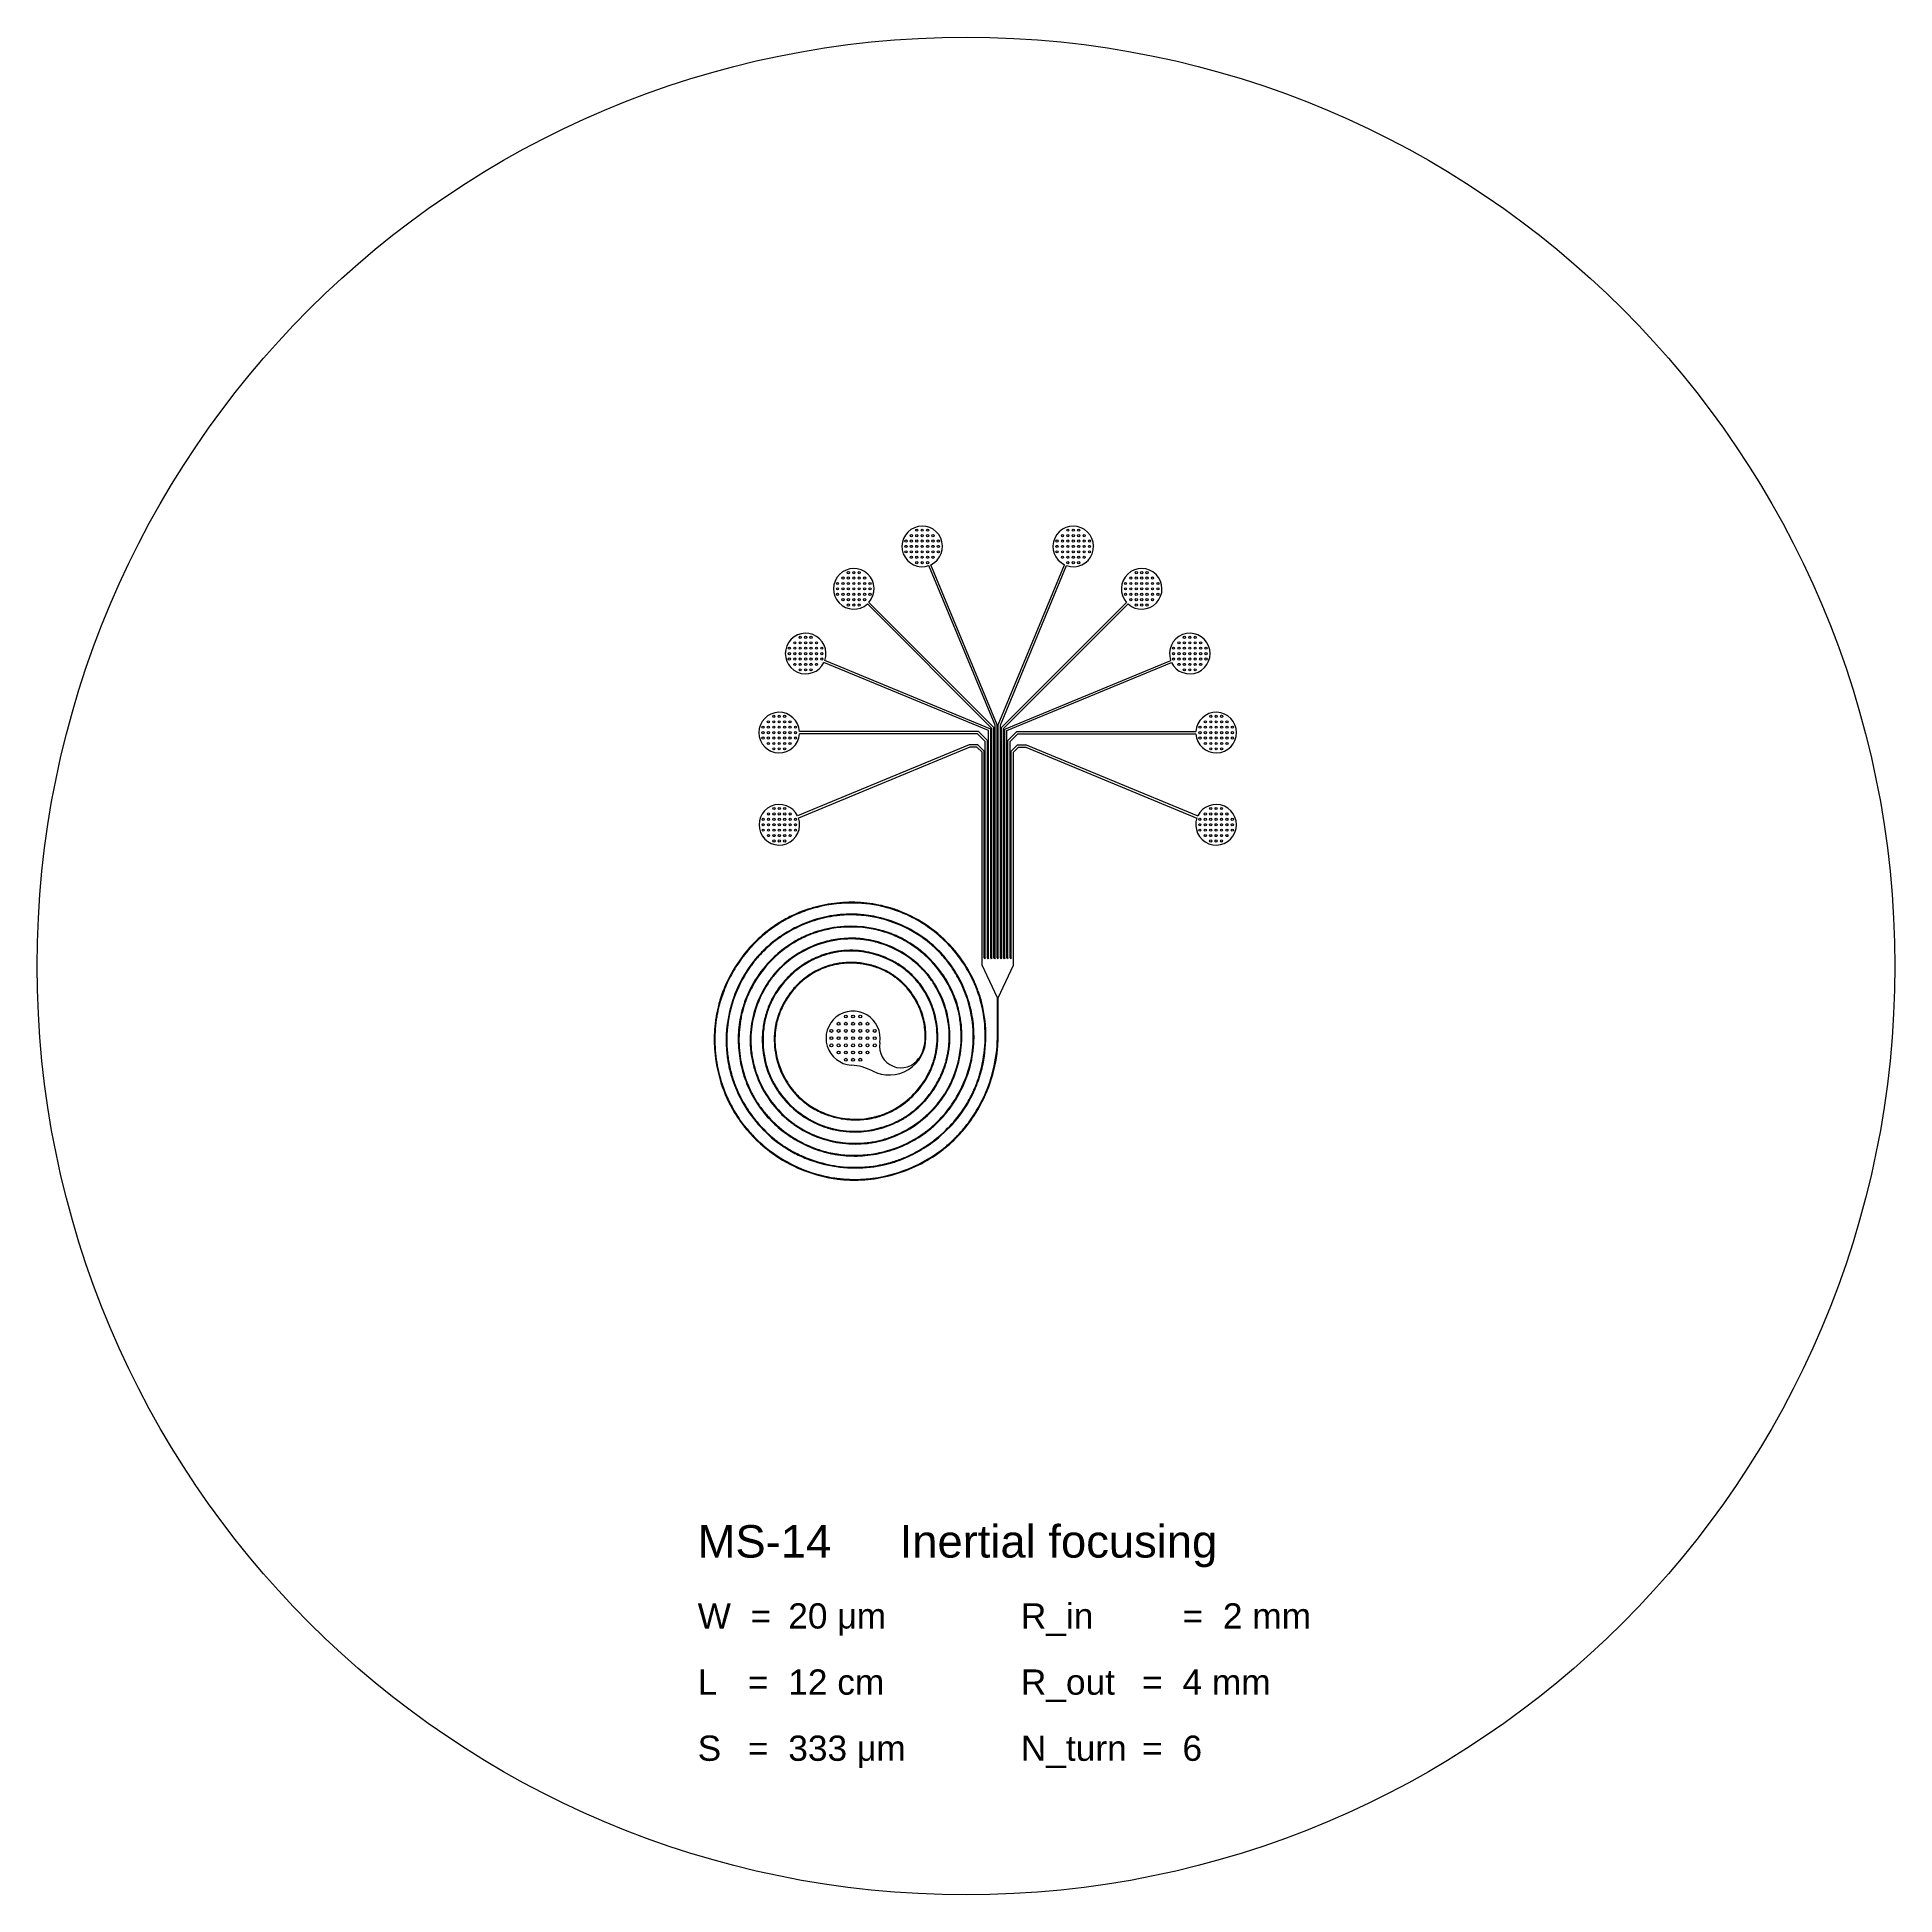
# Model space of a CAD drawing. Header units: millimetres. Extents: x 10524 to 192721, y 96213 to 283630.
# Drawn here: x 10548 to 62048, y 160808 to 212308 of the extents above; entities that cross this region are included whole.
import ezdxf

# ---------------------------------------------------------------- set-up
doc = ezdxf.new("R2010")
doc.units = ezdxf.units.MM
doc.layers.add('Clear', color=140, linetype='Continuous')
doc.layers.add('Opaque', color=30, linetype='Continuous')
doc.styles.get("Standard").update_dxf_attribs({"font": 'arial.ttf'})

msp = doc.modelspace()

# ---------------------------------------------------------------- texts
at = {"layer": 'Clear', "insert": (28859, 171058), "char_height": 280, "attachment_point": 1}
msp.add_mtext_dynamic_manual_height_columns('{\\H3.2143x;MS-14^I^IInertial focusing\\H0.83335x;\\P\\H0.53332x; \\P\\H1.75x;W  =^I 20 \\fSymbol|b0|i0|c2|p18;m\\fArial|b0|i0|c0|p34;m^I^I^I^IR_in ^I^I=^I2 mm\\H1.0714x; \\P\\H0.53332x; \\P\\H1.75x;L^I =^I 12 cm^I^I^I^IR_out ^I=^I4 mm\\H1.0714x;\\P\\H0.53332x; \\P\\H1.7501x;S ^I =^I 333 \\fSymbol|b0|i0|c2|p18;m\\fArial|b0|i0|c0|p34;m^I^I^IN_turn^I=^I6\\H1.0714x;^I}', width=17445.26, gutter_width=12.5, heights=[7318], dxfattribs=at)

# ---------------------------------------------------------------- linework, layer by layer
at = {"layer": 'Clear'}
for p, q in [((37102, 193236), (35270, 197660)), ((37162, 193248), (35325, 197683)), ((37192, 193248), (39029, 197683)), ((37252, 193236), (39085, 197660)), ((37012, 193146), (33563, 196596)), ((37072, 193171), (33605, 196638)), ((37282, 193171), (40749, 196638)), ((37342, 193146), (40792, 196596)), ((36922, 193086), (32360, 194976)), ((36982, 193126), (32383, 195031)), ((37372, 193126), (41972, 195031)), ((37432, 193086), (41995, 194976)), ((36982, 186786), (36982, 193126)), ((37012, 186786), (37012, 193146)), ((37072, 186786), (37072, 193171)), ((37102, 186786), (37102, 193236)), ((37162, 186786), (37162, 193248)), ((37192, 186786), (37192, 193248)), ((37252, 186786), (37252, 193236)), ((37282, 186786), (37282, 193171)), ((37342, 186786), (37342, 193146)), ((37372, 186786), (37372, 193126)), ((36389, 192688), (31631, 190717)), ((36401, 192628), (31654, 190661)), ((36645, 193058), (31682, 193058)), ((36620, 192998), (31682, 192998)), ((36626, 192688), (36389, 192688)), ((36601, 192628), (36401, 192628)), ((36742, 192486), (36601, 192628)), ((36832, 192786), (36620, 192998)), ((36802, 192511), (36626, 192688)), ((36892, 192811), (36645, 193058)), ((36832, 186786), (36832, 192786)), ((36892, 186786), (36892, 192811)), ((36922, 186786), (36922, 193086)), ((37432, 186786), (37432, 193086)), ((37462, 192811), (37709, 193058)), ((37462, 186786), (37462, 192811)), ((37522, 192786), (37734, 192998)), ((37522, 186786), (37522, 192786)), ((37552, 192511), (37729, 192688)), ((37612, 192486), (37754, 192628)), ((37709, 193058), (42673, 193058)), ((37729, 192688), (37966, 192688)), ((37734, 192998), (42673, 192998)), ((37754, 192628), (37954, 192628)), ((37954, 192628), (42701, 190661)), ((37966, 192688), (42724, 190717)), ((36742, 186586), (36742, 192486)), ((36802, 186786), (36802, 192511)), ((37552, 186786), (37552, 192511)), ((37612, 186586), (37612, 192486)), ((37167, 185680), (36742, 186586)), ((36802, 186786), (36817, 186760)), ((36832, 186786), (36817, 186760)), ((36892, 186786), (36907, 186760)), ((36922, 186786), (36907, 186760)), ((36982, 186786), (36997, 186760)), ((37012, 186786), (36997, 186760)), ((37072, 186786), (37087, 186760)), ((37102, 186786), (37087, 186760)), ((37162, 186786), (37177, 186760)), ((37192, 186786), (37177, 186760)), ((37187, 185680), (37612, 186586)), ((37252, 186786), (37267, 186760)), ((37282, 186786), (37267, 186760)), ((37342, 186786), (37357, 186760)), ((37372, 186786), (37357, 186760)), ((37432, 186786), (37447, 186760)), ((37462, 186786), (37447, 186760)), ((37522, 186786), (37537, 186760)), ((37552, 186786), (37537, 186760)), ((37167, 184559), (37167, 185680)), ((37187, 184558), (37187, 185680))]:
    msp.add_line(p, q, dxfattribs=at)
for centre, radius, start, end in [((35083, 198190), 563, 295.5572, 289.4428), ((39272, 198190), 563, 250.5572, 244.4428), ((33187, 197014), 563, 318.0572, 311.9428), ((41168, 197014), 563, 228.0572, 221.9428), ((31852, 195219), 563, 340.5572, 334.4428), ((42502, 195219), 563, 205.5572, 199.4428), ((31120, 193028), 563, 3.0572, 356.9428), ((43234, 193028), 563, 183.0572, 176.9428), ((31123, 190474), 563, 25.5572, 19.4428), ((43231, 190474), 563, 160.5572, 154.4428), ((33167, 184559), 750, 350.4489, 266.3362), ((34167, 184559), 1020, 243.008, 0), ((34498, 184335), 600, 170.4489, 325.9137), ((34167, 184559), 1000, 325.9137, 0.0102), ((33023, 182313), 1500, 63.008, 86.3362)]:
    msp.add_arc(centre, radius, start, end, dxfattribs=at)
for points, knots in [([(35187, 184559), (35188, 184600), (35188, 184639), (35184, 184757), (35176, 184836), (35139, 185067), (35097, 185217), (34981, 185505), (34907, 185644), (34730, 185901), (34627, 186020), (34483, 186152), (34453, 186177), (34402, 186219), (34380, 186236), (34336, 186269), (34315, 186284), (34280, 186308), (34267, 186317), (34240, 186334), (34227, 186343), (34186, 186368), (34159, 186384), (34075, 186429), (34018, 186457), (33843, 186533), (33721, 186573), (33471, 186631), (33344, 186648), (33087, 186661), (32957, 186656), (32701, 186623), (32575, 186595), (32415, 186543), (32379, 186531), (32316, 186506), (32289, 186495), (32206, 186458), (32151, 186431), (31991, 186342), (31889, 186273), (31699, 186119), (31610, 186033), (31417, 185815), (31321, 185677), (31160, 185381), (31096, 185224), (31042, 185021), (31032, 184981), (31017, 184908), (31011, 184876), (31004, 184830), (31002, 184815), (30998, 184786), (30996, 184772), (30991, 184728), (30989, 184700), (30982, 184612), (30981, 184554), (30983, 184379), (30994, 184263), (31043, 183978), (31092, 183811), (31226, 183492), (31312, 183339), (31444, 183157), (31476, 183116), (31575, 182998), (31647, 182923), (31738, 182843), (31751, 182832), (31777, 182809), (31790, 182798), (31831, 182766), (31858, 182745), (31942, 182684), (32000, 182646), (32179, 182540), (32306, 182481), (32567, 182386), (32703, 182350), (32979, 182302), (33119, 182291), (33399, 182293), (33540, 182307), (33718, 182343), (33757, 182352), (33815, 182367), (33833, 182372), (33867, 182382), (33881, 182386), (33910, 182395), (33925, 182400), (33968, 182414), (33997, 182425), (34082, 182457), (34138, 182481), (34303, 182561), (34409, 182623), (34658, 182795), (34794, 182916), (35038, 183185), (35145, 183333), (35262, 183543), (35288, 183594), (35360, 183750), (35400, 183858), (35438, 183990), (35443, 184011), (35454, 184053), (35459, 184074), (35473, 184137), (35481, 184179), (35501, 184307), (35510, 184393), (35523, 184660), (35511, 184843), (35447, 185202), (35394, 185378), (35251, 185716), (35161, 185876), (35026, 186060), (34999, 186094), (34957, 186145), (34942, 186162), (34917, 186192), (34906, 186204), (34884, 186227), (34873, 186239), (34840, 186274), (34817, 186296), (34748, 186363), (34699, 186405), (34549, 186527), (34443, 186600), (34167, 186758), (33991, 186833), (33628, 186943), (33439, 186977), (33193, 186993), (33137, 186994), (32969, 186993), (32856, 186985), (32726, 186965), (32707, 186962), (32670, 186955), (32652, 186952), (32596, 186940), (32559, 186932), (32449, 186904), (32376, 186881), (32162, 186804), (32024, 186739), (31760, 186585), (31635, 186496), (31402, 186297), (31295, 186187), (31101, 185949), (31015, 185821), (30920, 185646), (30900, 185606), (30873, 185547), (30864, 185529), (30849, 185495), (30843, 185480), (30830, 185449), (30824, 185434), (30806, 185387), (30795, 185356), (30763, 185262), (30744, 185199), (30695, 185006), (30673, 184874), (30643, 184545), (30647, 184345), (30702, 183951), (30753, 183757), (30844, 183525), (30864, 183479), (30892, 183418), (30900, 183402), (30915, 183372), (30923, 183356), (30947, 183311), (30963, 183280), (31014, 183191), (31051, 183133), (31168, 182963), (31255, 182856), (31490, 182611), (31646, 182482), (31985, 182261), (32167, 182170), (32389, 182091), (32419, 182081), (32477, 182063), (32506, 182055), (32564, 182039), (32593, 182031), (32681, 182011), (32740, 181999), (32918, 181971), (33038, 181960), (33364, 181954), (33570, 181974), (33973, 182060), (34170, 182127), (34402, 182237), (34446, 182260), (34526, 182304), (34562, 182325), (34613, 182357), (34630, 182367), (34662, 182388), (34678, 182399), (34726, 182432), (34758, 182454), (34851, 182524), (34910, 182574), (35083, 182730), (35189, 182844), (35381, 183090), (35466, 183221), (35583, 183440), (35622, 183522), (35678, 183660), (35698, 183713), (35753, 183875), (35782, 183985), (35809, 184118), (35813, 184140), (35821, 184189), (35825, 184216), (35833, 184271), (35836, 184299), (35845, 184381), (35849, 184436), (35855, 184602), (35853, 184714), (35826, 185036), (35783, 185245), (35652, 185651), (35563, 185846), (35425, 186072), (35397, 186115), (35345, 186190), (35321, 186222), (35283, 186272), (35269, 186291), (35240, 186327), (35225, 186345), (35180, 186398), (35149, 186432), (35053, 186533), (34986, 186597), (34753, 186797), (34574, 186917), (34193, 187115), (33991, 187192), (33727, 187259), (33671, 187272), (33503, 187304), (33389, 187318), (33255, 187326), (33235, 187327), (33195, 187328), (33175, 187328), (33116, 187329), (33076, 187329), (32956, 187325), (32877, 187319), (32639, 187291), (32482, 187258), (32120, 187150), (31917, 187063), (31536, 186846), (31358, 186715), (31174, 186542), (31151, 186519), (31109, 186477), (31090, 186457), (31053, 186418), (31035, 186397), (30981, 186336), (30947, 186294), (30847, 186165), (30786, 186076), (30615, 185792), (30522, 185588), (30385, 185163), (30340, 184942), (30318, 184666), (30316, 184613), (30313, 184520), (30313, 184480), (30315, 184400), (30317, 184359), (30321, 184289), (30324, 184259), (30330, 184200), (30333, 184170), (30345, 184081), (30355, 184022), (30390, 183845), (30420, 183729), (30530, 183400), (30627, 183193), (30865, 182806), (31006, 182626), (31206, 182427), (31245, 182390), (31316, 182326), (31348, 182299), (31397, 182259), (31413, 182246), (31461, 182209), (31494, 182185), (31561, 182137), (31595, 182115), (31698, 182048), (31768, 182007), (31985, 181892), (32136, 181828), (32509, 181704), (32735, 181656), (33193, 181615), (33424, 181620), (33686, 181658), (33719, 181664), (33778, 181675), (33803, 181680), (33854, 181691), (33879, 181696), (33955, 181715), (34005, 181728), (34155, 181773), (34253, 181808), (34563, 181939), (34767, 182054), (35145, 182329), (35318, 182488), (35507, 182708), (35543, 182751), (35610, 182838), (35642, 182883), (35697, 182965), (35722, 183003), (35756, 183059), (35767, 183076), (35788, 183112), (35798, 183130), (35828, 183184), (35847, 183220), (35902, 183330), (35936, 183405), (36027, 183635), (36076, 183793), (36163, 184185), (36187, 184422), (36181, 184896), (36151, 185134), (36084, 185396), (36076, 185426), (36061, 185476), (36056, 185496), (36044, 185534), (36038, 185553), (36019, 185610), (36005, 185647), (35962, 185760), (35930, 185833), (35827, 186050), (35746, 186190), (35519, 186520), (35359, 186703), (35002, 187028), (34805, 187170), (34542, 187314), (34491, 187340), (34422, 187373), (34404, 187381), (34369, 187397), (34351, 187405), (34298, 187427), (34262, 187442), (34154, 187483), (34080, 187508), (33857, 187574), (33705, 187607), (33309, 187662), (33063, 187667), (32575, 187622), (32334, 187571), (32047, 187474), (31993, 187454), (31916, 187423), (31892, 187412), (31848, 187393), (31828, 187384), (31787, 187365), (31767, 187356), (31707, 187326), (31668, 187306), (31551, 187242), (31475, 187196), (31253, 187048), (31113, 186937), (30803, 186646), (30643, 186456), (30369, 186044), (30255, 185822), (30159, 185557), (30148, 185526), (30130, 185472), (30123, 185449), (30109, 185403), (30103, 185380), (30083, 185311), (30072, 185264), (30040, 185124), (30023, 185030), (29986, 184744), (29978, 184551), (29997, 184167), (30023, 183975), (30109, 183599), (30168, 183414), (30265, 183187), (30288, 183138), (30329, 183053), (30348, 183016), (30383, 182952), (30399, 182924), (30427, 182875), (30439, 182855), (30464, 182815), (30476, 182795), (30515, 182735), (30541, 182696), (30623, 182581), (30682, 182506), (30866, 182290), (31002, 182157), (31295, 181916), (31453, 181807), (31713, 181659), (31811, 181609), (32112, 181476), (32322, 181407), (32557, 181356), (32578, 181352), (32648, 181338), (32697, 181330), (32847, 181308), (32948, 181299), (33251, 181284), (33454, 181294), (33856, 181349), (34055, 181394), (34442, 181521), (34630, 181602), (34858, 181727), (34908, 181756), (34999, 181812), (35041, 181839), (35119, 181893), (35156, 181920), (35210, 181960), (35227, 181973), (35262, 182000), (35279, 182014), (35329, 182055), (35363, 182083), (35460, 182170), (35523, 182231), (35705, 182420), (35816, 182556), (36065, 182915), (36190, 183147), (36383, 183634), (36452, 183890), (36497, 184212), (36504, 184273), (36511, 184358), (36513, 184381), (36516, 184427), (36517, 184449), (36520, 184518), (36521, 184564), (36520, 184701), (36516, 184793), (36492, 185067), (36462, 185249), (36351, 185684), (36257, 185933), (36013, 186404), (35863, 186626), (35664, 186856), (35639, 186883), (35600, 186926), (35585, 186941), (35530, 186998), (35489, 187038), (35363, 187156), (35275, 187230), (34971, 187458), (34741, 187592), (34255, 187806), (34000, 187886), (33647, 187953), (33555, 187967), (33403, 187983), (33343, 187988), (33235, 187993), (33188, 187995), (33097, 187996), (33055, 187995), (32985, 187993), (32959, 187992), (32905, 187989), (32878, 187988), (32798, 187981), (32745, 187976), (32586, 187956), (32480, 187937), (32166, 187866), (31961, 187800), (31566, 187630), (31375, 187527), (31016, 187289), (30847, 187153), (30651, 186962), (30611, 186920), (30540, 186844), (30509, 186810), (30465, 186757), (30450, 186740), (30406, 186686), (30377, 186649), (30294, 186537), (30241, 186460), (30092, 186224), (30006, 186058), (29825, 185632), (29747, 185365), (29653, 184819), (29638, 184541), (29660, 184201), (29666, 184139), (29677, 184044), (29682, 184010), (29690, 183953), (29694, 183928), (29703, 183879), (29707, 183855), (29722, 183782), (29732, 183733), (29767, 183589), (29795, 183494), (29890, 183211), (29969, 183028), (30194, 182607), (30353, 182376), (30721, 181956), (30929, 181767), (31186, 181586), (31215, 181566), (31272, 181529), (31301, 181510), (31359, 181474), (31389, 181456), (31478, 181405), (31538, 181372), (31722, 181280), (31849, 181226), (32243, 181083), (32519, 181017), (33081, 180951), (33366, 180950), (33712, 180989), (33776, 180998), (33903, 181020), (33968, 181033), (34081, 181059), (34131, 181071), (34202, 181091), (34224, 181097), (34268, 181110), (34290, 181117), (34356, 181138), (34400, 181153), (34530, 181200), (34616, 181235), (34868, 181350), (35031, 181440), (35426, 181698), (35648, 181882), (36044, 182297), (36219, 182528), (36396, 182834), (36428, 182891), (36467, 182969), (36477, 182989), (36505, 183046), (36522, 183084), (36573, 183200), (36604, 183278), (36690, 183515), (36735, 183678), (36829, 184126), (36855, 184417), (36841, 184998), (36801, 185288), (36710, 185633), (36692, 185695), (36657, 185801), (36642, 185845), (36609, 185935), (36592, 185980), (36554, 186070), (36535, 186115), (36474, 186247), (36429, 186334), (36285, 186588), (36176, 186750), (35872, 187133), (35662, 187342), (35200, 187707), (34948, 187863), (34621, 188014), (34561, 188040), (34454, 188083), (34407, 188100), (34334, 188126), (34308, 188135), (34255, 188152), (34229, 188160), (34149, 188184), (34096, 188199), (33935, 188239), (33826, 188261), (33498, 188313), (33276, 188328), (32832, 188320), (32610, 188297), (32284, 188234), (32177, 188209), (31861, 188120), (31655, 188042), (31404, 187920), (31351, 187893), (31277, 187853), (31256, 187841), (31214, 187817), (31194, 187805), (31132, 187767), (31091, 187742), (30969, 187662), (30891, 187606), (30661, 187429), (30517, 187299), (30176, 186942), (29993, 186700), (29688, 186181), (29565, 185903), (29457, 185549), (29439, 185484), (29417, 185393), (29411, 185367), (29394, 185291), (29384, 185240), (29366, 185137), (29357, 185086), (29337, 184931), (29327, 184827), (29311, 184514), (29317, 184305), (29373, 183795), (29440, 183497), (29642, 182924), (29776, 182649), (29963, 182361), (29984, 182330), (30021, 182276), (30037, 182254), (30069, 182210), (30085, 182188), (30135, 182123), (30169, 182080), (30274, 181954), (30347, 181873), (30578, 181640), (30745, 181498), (31171, 181190), (31442, 181039), (32010, 180803), (32308, 180717), (32666, 180661), (32719, 180653), (32802, 180644), (32832, 180641), (32892, 180635), (32922, 180633), (33012, 180627), (33072, 180624), (33253, 180621), (33373, 180624), (33733, 180651), (33972, 180691), (34440, 180813), (34669, 180895), (35108, 181098), (35319, 181220), (35568, 181396), (35619, 181434), (35706, 181502), (35743, 181532), (35818, 181596), (35856, 181629), (35930, 181697), (35966, 181731), (36073, 181837), (36141, 181911), (36338, 182139), (36458, 182301), (36732, 182739), (36869, 183025), (37073, 183623), (37141, 183934), (37180, 184352), (37186, 184455), (37187, 184558)], [0.001988, 0.001988, 0.001988, 0.001988, 0.058982, 0.058982, 0.176947, 0.176947, 0.40535, 0.40535, 0.633754, 0.633754, 0.862157, 0.862157, 0.91813, 0.91813, 0.958587, 0.958587, 0.996853, 0.996853, 1.019812, 1.019812, 1.042772, 1.042772, 1.08869, 1.08869, 1.180526, 1.180526, 1.364199, 1.364199, 1.547872, 1.547872, 1.731545, 1.731545, 1.915218, 1.915218, 1.969248, 1.969248, 2.010703, 2.010703, 2.096773, 2.096773, 2.268914, 2.268914, 2.441054, 2.441054, 2.67483, 2.67483, 2.908605, 2.908605, 2.96548, 2.96548, 3.010558, 3.010558, 3.030556, 3.030556, 3.050554, 3.050554, 3.090551, 3.090551, 3.170544, 3.170544, 3.330529, 3.330529, 3.565872, 3.565872, 3.801214, 3.801214, 3.870864, 3.870864, 4.010164, 4.010164, 4.033369, 4.033369, 4.056575, 4.056575, 4.102986, 4.102986, 4.195809, 4.195809, 4.381454, 4.381454, 4.567099, 4.567099, 4.752744, 4.752744, 4.938389, 4.938389, 4.991418, 4.991418, 5.016842, 5.016842, 5.036801, 5.036801, 5.056761, 5.056761, 5.096681, 5.096681, 5.17652, 5.17652, 5.336198, 5.336198, 5.571499, 5.571499, 5.806801, 5.806801, 5.880828, 5.880828, 6.028881, 6.028881, 6.056473, 6.056473, 6.084064, 6.084064, 6.139247, 6.139247, 6.249613, 6.249613, 6.48124, 6.48124, 6.712868, 6.712868, 6.944495, 6.944495, 6.999015, 6.999015, 7.027648, 7.027648, 7.047755, 7.047755, 7.067863, 7.067863, 7.108078, 7.108078, 7.188507, 7.188507, 7.349366, 7.349366, 7.584753, 7.584753, 7.82014, 7.82014, 7.889328, 7.889328, 8.027704, 8.027704, 8.050918, 8.050918, 8.074131, 8.074131, 8.120558, 8.120558, 8.213413, 8.213413, 8.399121, 8.399121, 8.58483, 8.58483, 8.770539, 8.770539, 8.956248, 8.956248, 9.010139, 9.010139, 9.03443, 9.03443, 9.054281, 9.054281, 9.074132, 9.074132, 9.113835, 9.113835, 9.19324, 9.19324, 9.35205, 9.35205, 9.588048, 9.588048, 9.824046, 9.824046, 9.883077, 9.883077, 9.903283, 9.903283, 9.923489, 9.923489, 9.963901, 9.963901, 10.044725, 10.044725, 10.206372, 10.206372, 10.442105, 10.442105, 10.677838, 10.677838, 10.714471, 10.714471, 10.74924, 10.74924, 10.784009, 10.784009, 10.853547, 10.853547, 10.992623, 10.992623, 11.229113, 11.229113, 11.465603, 11.465603, 11.522558, 11.522558, 11.56959, 11.56959, 11.591617, 11.591617, 11.613645, 11.613645, 11.6577, 11.6577, 11.74581, 11.74581, 11.92203, 11.92203, 12.09825, 12.09825, 12.201307, 12.201307, 12.265284, 12.265284, 12.393238, 12.393238, 12.417782, 12.417782, 12.448744, 12.448744, 12.479706, 12.479706, 12.541629, 12.541629, 12.665475, 12.665475, 12.901897, 12.901897, 13.138319, 13.138319, 13.194827, 13.194827, 13.238784, 13.238784, 13.26432, 13.26432, 13.289855, 13.289855, 13.340926, 13.340926, 13.443068, 13.443068, 13.677623, 13.677623, 13.912178, 13.912178, 13.974263, 13.974263, 14.098431, 14.098431, 14.119985, 14.119985, 14.141539, 14.141539, 14.184647, 14.184647, 14.270862, 14.270862, 14.443293, 14.443293, 14.678435, 14.678435, 14.913578, 14.913578, 14.948313, 14.948313, 14.977203, 14.977203, 15.006094, 15.006094, 15.063875, 15.063875, 15.179438, 15.179438, 15.415635, 15.415635, 15.651833, 15.651833, 15.707768, 15.707768, 15.749731, 15.749731, 15.79197, 15.79197, 15.823416, 15.823416, 15.854862, 15.854862, 15.917755, 15.917755, 16.04354, 16.04354, 16.280029, 16.280029, 16.516517, 16.516517, 16.572165, 16.572165, 16.615776, 16.615776, 16.636861, 16.636861, 16.679033, 16.679033, 16.721205, 16.721205, 16.805548, 16.805548, 16.974234, 16.974234, 17.209389, 17.209389, 17.444543, 17.444543, 17.478707, 17.478707, 17.505145, 17.505145, 17.531582, 17.531582, 17.584457, 17.584457, 17.690208, 17.690208, 17.925931, 17.925931, 18.161653, 18.161653, 18.217915, 18.217915, 18.272461, 18.272461, 18.317736, 18.317736, 18.338327, 18.338327, 18.358919, 18.358919, 18.400101, 18.400101, 18.482467, 18.482467, 18.647197, 18.647197, 18.88286, 18.88286, 19.118523, 19.118523, 19.150159, 19.150159, 19.169925, 19.169925, 19.18969, 19.18969, 19.229221, 19.229221, 19.308283, 19.308283, 19.466407, 19.466407, 19.702678, 19.702678, 19.938948, 19.938948, 19.994755, 19.994755, 20.013587, 20.013587, 20.032419, 20.032419, 20.070083, 20.070083, 20.145411, 20.145411, 20.296068, 20.296068, 20.532544, 20.532544, 20.76902, 20.76902, 20.823922, 20.823922, 20.848965, 20.848965, 20.870262, 20.870262, 20.891559, 20.891559, 20.934153, 20.934153, 21.01934, 21.01934, 21.189716, 21.189716, 21.424994, 21.424994, 21.660272, 21.660272, 21.691688, 21.691688, 21.714325, 21.714325, 21.736961, 21.736961, 21.782235, 21.782235, 21.872782, 21.872782, 22.053875, 22.053875, 22.234969, 22.234969, 22.416063, 22.416063, 22.466085, 22.466085, 22.504756, 22.504756, 22.534774, 22.534774, 22.556797, 22.556797, 22.57882, 22.57882, 22.622867, 22.622867, 22.710961, 22.710961, 22.887148, 22.887148, 23.063335, 23.063335, 23.164744, 23.164744, 23.367563, 23.367563, 23.386584, 23.386584, 23.433022, 23.433022, 23.525897, 23.525897, 23.711646, 23.711646, 23.897396, 23.897396, 24.083146, 24.083146, 24.135063, 24.135063, 24.180484, 24.180484, 24.221618, 24.221618, 24.24141, 24.24141, 24.261203, 24.261203, 24.300787, 24.300787, 24.379957, 24.379957, 24.538296, 24.538296, 24.77438, 24.77438, 25.010463, 25.010463, 25.066076, 25.066076, 25.086576, 25.086576, 25.107077, 25.107077, 25.148077, 25.148077, 25.230078, 25.230078, 25.394081, 25.394081, 25.62984, 25.62984, 25.865599, 25.865599, 25.898403, 25.898403, 25.917255, 25.917255, 25.968005, 25.968005, 26.069506, 26.069506, 26.302683, 26.302683, 26.535861, 26.535861, 26.617217, 26.617217, 26.670084, 26.670084, 26.711495, 26.711495, 26.748745, 26.748745, 26.772079, 26.772079, 26.795412, 26.795412, 26.842079, 26.842079, 26.935413, 26.935413, 27.12208, 27.12208, 27.308748, 27.308748, 27.495415, 27.495415, 27.545117, 27.545117, 27.584999, 27.584999, 27.604624, 27.604624, 27.644686, 27.644686, 27.72481, 27.72481, 27.885059, 27.885059, 28.121608, 28.121608, 28.358156, 28.358156, 28.411386, 28.411386, 28.439991, 28.439991, 28.461046, 28.461046, 28.482102, 28.482102, 28.524213, 28.524213, 28.608434, 28.608434, 28.776877, 28.776877, 29.012378, 29.012378, 29.247879, 29.247879, 29.276707, 29.276707, 29.305479, 29.305479, 29.334251, 29.334251, 29.391795, 29.391795, 29.506882, 29.506882, 29.742852, 29.742852, 29.978822, 29.978822, 30.032171, 30.032171, 30.086689, 30.086689, 30.128821, 30.128821, 30.147953, 30.147953, 30.167085, 30.167085, 30.20535, 30.20535, 30.281879, 30.281879, 30.434936, 30.434936, 30.671229, 30.671229, 30.907523, 30.907523, 30.961255, 30.961255, 30.979043, 30.979043, 31.013452, 31.013452, 31.08227, 31.08227, 31.219907, 31.219907, 31.456388, 31.456388, 31.692869, 31.692869, 31.745261, 31.745261, 31.783352, 31.783352, 31.822681, 31.822681, 31.862011, 31.862011, 31.940671, 31.940671, 32.09799, 32.09799, 32.334594, 32.334594, 32.571197, 32.571197, 32.623522, 32.623522, 32.663404, 32.663404, 32.685493, 32.685493, 32.707581, 32.707581, 32.751759, 32.751759, 32.840114, 32.840114, 33.016824, 33.016824, 33.193535, 33.193535, 33.280396, 33.280396, 33.454118, 33.454118, 33.501278, 33.501278, 33.520343, 33.520343, 33.539407, 33.539407, 33.577535, 33.577535, 33.653791, 33.653791, 33.806304, 33.806304, 34.042666, 34.042666, 34.279027, 34.279027, 34.331948, 34.331948, 34.352285, 34.352285, 34.39296, 34.39296, 34.433635, 34.433635, 34.514985, 34.514985, 34.677684, 34.677684, 34.91335, 34.91335, 35.149016, 35.149016, 35.178148, 35.178148, 35.199204, 35.199204, 35.220261, 35.220261, 35.262374, 35.262374, 35.3466, 35.3466, 35.515051, 35.515051, 35.750915, 35.750915, 35.986778, 35.986778, 36.027771, 36.027771, 36.050713, 36.050713, 36.073654, 36.073654, 36.119536, 36.119536, 36.2113, 36.2113, 36.394828, 36.394828, 36.578357, 36.578357, 36.761885, 36.761885, 36.809416, 36.809416, 36.84565, 36.84565, 36.883503, 36.883503, 36.921355, 36.921355, 36.997061, 36.997061, 37.148472, 37.148472, 37.385211, 37.385211, 37.62195, 37.62195, 37.699112, 37.699112, 37.699112, 37.699112]), ([(35167, 184559), (35168, 184598), (35168, 184637), (35164, 184755), (35156, 184834), (35106, 185146), (35027, 185374), (34796, 185793), (34644, 185984), (34428, 186172), (34394, 186201), (34332, 186247), (34306, 186266), (34267, 186293), (34254, 186301), (34229, 186317), (34216, 186326), (34178, 186349), (34152, 186364), (34072, 186408), (34018, 186435), (33852, 186508), (33737, 186547), (33393, 186631), (33157, 186650), (32857, 186624), (32789, 186615), (32676, 186594), (32630, 186584), (32494, 186550), (32405, 186521), (32303, 186479), (32288, 186473), (32244, 186453), (32215, 186440), (32158, 186411), (32130, 186396), (32046, 186350), (31992, 186316), (31833, 186207), (31734, 186124), (31551, 185942), (31467, 185843), (31318, 185631), (31253, 185518), (31143, 185282), (31098, 185160), (31054, 184986), (31043, 184937), (31030, 184868), (31027, 184847), (31021, 184806), (31018, 184785), (31013, 184743), (31011, 184722), (31005, 184659), (31003, 184617), (31000, 184490), (31003, 184405), (31031, 184107), (31082, 183896), (31243, 183495), (31352, 183306), (31514, 183101), (31543, 183067), (31601, 183003), (31629, 182973), (31684, 182919), (31709, 182895), (31749, 182860), (31763, 182848), (31790, 182824), (31805, 182812), (31833, 182789), (31848, 182778), (31892, 182745), (31921, 182724), (32012, 182662), (32075, 182623), (32269, 182518), (32406, 182461), (32892, 182310), (33264, 182282), (33661, 182352), (33698, 182359), (33766, 182375), (33797, 182383), (33853, 182398), (33879, 182406), (33930, 182422), (33956, 182431), (34031, 182458), (34081, 182479), (34228, 182544), (34323, 182595), (34596, 182768), (34763, 182909), (35053, 183232), (35177, 183414), (35292, 183651), (35311, 183692), (35344, 183771), (35358, 183808), (35382, 183876), (35392, 183907), (35409, 183964), (35417, 183990), (35431, 184043), (35437, 184069), (35454, 184146), (35464, 184196), (35487, 184348), (35495, 184450), (35501, 184790), (35469, 185030), (35337, 185490), (35237, 185711), (35079, 185952), (35052, 185991), (34999, 186062), (34974, 186094), (34935, 186141), (34922, 186156), (34899, 186182), (34888, 186193), (34867, 186216), (34856, 186228), (34824, 186261), (34802, 186283), (34734, 186348), (34687, 186389), (34542, 186507), (34438, 186579), (34108, 186769), (33866, 186863), (33364, 186973), (33104, 186988), (32821, 186958), (32796, 186955), (32754, 186949), (32736, 186946), (32701, 186940), (32684, 186937), (32649, 186931), (32632, 186927), (32580, 186916), (32545, 186908), (32442, 186881), (32374, 186860), (32173, 186787), (32044, 186727), (31796, 186584), (31677, 186502), (31352, 186234), (31166, 186022), (30993, 185737), (30966, 185690), (30920, 185601), (30900, 185559), (30874, 185501), (30867, 185486), (30854, 185455), (30848, 185440), (30829, 185392), (30817, 185360), (30783, 185261), (30763, 185195), (30712, 184993), (30690, 184855), (30657, 184449), (30677, 184177), (30752, 183862), (30766, 183810), (30813, 183655), (30852, 183554), (30907, 183434), (30917, 183413), (30938, 183370), (30949, 183349), (30983, 183285), (31007, 183244), (31081, 183122), (31136, 183043), (31357, 182760), (31552, 182577), (31941, 182308), (32127, 182210), (32370, 182118), (32419, 182102), (32496, 182078), (32524, 182070), (32580, 182055), (32608, 182048), (32693, 182029), (32750, 182018), (32922, 181991), (33038, 181980), (33427, 181972), (33702, 182009), (34028, 182105), (34090, 182126), (34273, 182196), (34392, 182251), (34537, 182334), (34568, 182352), (34616, 182382), (34635, 182394), (34672, 182419), (34690, 182431), (34744, 182469), (34779, 182495), (34884, 182577), (34950, 182635), (35142, 182819), (35257, 182954), (35403, 183164), (35444, 183230), (35560, 183432), (35626, 183574), (35700, 183778), (35719, 183836), (35747, 183935), (35758, 183977), (35776, 184055), (35783, 184092), (35795, 184156), (35800, 184183), (35808, 184236), (35812, 184263), (35821, 184344), (35826, 184398), (35835, 184562), (35834, 184672), (35812, 185000), (35770, 185217), (35637, 185637), (35545, 185839), (35402, 186071), (35373, 186114), (35320, 186191), (35295, 186225), (35252, 186279), (35235, 186301), (35200, 186343), (35182, 186364), (35128, 186425), (35090, 186465), (34974, 186582), (34892, 186654), (34632, 186857), (34442, 186972), (34176, 187092), (34111, 187119), (33913, 187191), (33777, 187230), (33585, 187268), (33531, 187277), (33436, 187290), (33396, 187295), (33325, 187301), (33295, 187303), (33244, 187306), (33223, 187307), (33181, 187308), (33160, 187309), (33096, 187309), (33054, 187308), (32926, 187303), (32842, 187296), (32496, 187249), (32239, 187176), (31753, 186961), (31525, 186820), (31277, 186611), (31235, 186572), (31174, 186514), (31155, 186496), (31118, 186458), (31100, 186439), (31064, 186400), (31047, 186380), (30994, 186321), (30961, 186280), (30864, 186154), (30804, 186067), (30597, 185725), (30483, 185449), (30391, 185070), (30374, 184977), (30346, 184777), (30337, 184670), (30333, 184504), (30333, 184445), (30337, 184360), (30338, 184334), (30342, 184282), (30344, 184256), (30353, 184169), (30361, 184108), (30392, 183926), (30420, 183806), (30528, 183452), (30631, 183224), (30891, 182801), (31047, 182606), (31268, 182396), (31309, 182358), (31374, 182303), (31398, 182284), (31440, 182251), (31459, 182236), (31497, 182207), (31517, 182193), (31575, 182152), (31615, 182125), (31777, 182022), (31905, 181954), (32369, 181749), (32729, 181664), (33155, 181644), (33217, 181643), (33403, 181645), (33528, 181655), (33679, 181678), (33707, 181682), (33762, 181692), (33789, 181697), (33843, 181708), (33870, 181715), (33949, 181734), (34001, 181748), (34155, 181794), (34257, 181831), (34628, 181990), (34883, 182146), (35338, 182528), (35537, 182752), (35712, 183025), (35726, 183047), (35752, 183091), (35765, 183113), (35790, 183157), (35803, 183180), (35839, 183247), (35861, 183293), (35926, 183432), (35965, 183527), (36103, 183930), (36159, 184253), (36166, 184678), (36162, 184778), (36148, 184942), (36141, 185006), (36112, 185196), (36085, 185322), (36040, 185480), (36029, 185514), (36007, 185582), (35995, 185616), (35957, 185717), (35930, 185784), (35840, 185980), (35771, 186107), (35463, 186588), (35157, 186900), (34743, 187175), (34686, 187210), (34588, 187266), (34547, 187288), (34467, 187329), (34427, 187348), (34354, 187381), (34322, 187396), (34255, 187423), (34222, 187436), (34121, 187473), (34053, 187496), (33846, 187556), (33705, 187586), (33237, 187653), (32905, 187649), (32513, 187582), (32446, 187568), (32247, 187520), (32116, 187479), (31957, 187418), (31925, 187405), (31863, 187378), (31832, 187364), (31770, 187335), (31739, 187320), (31648, 187273), (31589, 187240), (31413, 187135), (31301, 187056), (30937, 186766), (30711, 186521), (30483, 186181), (30442, 186114), (30326, 185908), (30258, 185766), (30190, 185585), (30178, 185552), (30158, 185493), (30150, 185467), (30133, 185414), (30126, 185388), (30111, 185335), (30104, 185308), (30084, 185228), (30072, 185174), (30040, 185012), (30025, 184903), (29997, 184573), (30000, 184350), (30039, 184022), (30058, 183914), (30129, 183595), (30198, 183386), (30311, 183136), (30335, 183085), (30383, 182993), (30406, 182952), (30443, 182887), (30457, 182863), (30486, 182816), (30501, 182793), (30547, 182723), (30578, 182678), (30676, 182544), (30746, 182458), (30970, 182212), (31137, 182063), (31386, 181881), (31457, 181833), (31677, 181698), (31831, 181619), (32050, 181528), (32110, 181505), (32294, 181441), (32419, 181406), (32583, 181371), (32620, 181364), (32694, 181351), (32732, 181345), (32844, 181330), (32919, 181322), (33145, 181307), (33296, 181308), (33749, 181342), (34049, 181406), (34621, 181612), (34894, 181754), (35162, 181949), (35184, 181965), (35225, 181997), (35246, 182013), (35287, 182046), (35308, 182063), (35368, 182114), (35407, 182150), (35523, 182258), (35596, 182334), (35806, 182572), (35930, 182745), (36254, 183294), (36401, 183703), (36473, 184179), (36480, 184233), (36488, 184318), (36491, 184350), (36495, 184412), (36497, 184444), (36501, 184540), (36501, 184604), (36497, 184798), (36487, 184928), (36414, 185450), (36289, 185835), (36066, 186255), (36028, 186322), (35907, 186517), (35817, 186642), (35673, 186816), (35625, 186870), (35559, 186940), (35542, 186958), (35507, 186993), (35489, 187010), (35436, 187061), (35399, 187095), (35288, 187192), (35211, 187254), (34898, 187482), (34642, 187623), (34103, 187837), (33820, 187911), (33443, 187960), (33353, 187968), (33208, 187974), (33153, 187976), (33065, 187975), (33031, 187975), (32971, 187973), (32946, 187972), (32895, 187969), (32869, 187967), (32792, 187961), (32741, 187955), (32588, 187936), (32487, 187918), (32185, 187851), (31988, 187788), (31607, 187628), (31423, 187531), (31170, 187369), (31094, 187315), (30870, 187144), (30730, 187017), (30572, 186850), (30544, 186819), (30498, 186766), (30481, 186745), (30449, 186706), (30434, 186689), (30406, 186654), (30393, 186636), (30352, 186582), (30325, 186546), (30248, 186435), (30199, 186359), (30063, 186125), (29983, 185962), (29772, 185426), (29688, 185032), (29669, 184567), (29668, 184498), (29671, 184292), (29682, 184155), (29705, 183989), (29709, 183960), (29719, 183902), (29724, 183873), (29742, 183783), (29756, 183721), (29802, 183537), (29840, 183416), (29972, 183060), (30086, 182832), (30308, 182484), (30402, 182356), (30564, 182164), (30626, 182096), (30754, 181966), (30820, 181903), (30942, 181797), (30997, 181751), (31093, 181677), (31133, 181648), (31207, 181596), (31241, 181573), (31300, 181535), (31324, 181519), (31374, 181489), (31399, 181474), (31474, 181430), (31524, 181403), (31679, 181323), (31785, 181275), (32108, 181148), (32333, 181083), (32673, 181020), (32785, 181004), (33213, 180965), (33532, 180976), (33936, 181046), (34027, 181066), (34145, 181096), (34173, 181103), (34228, 181119), (34255, 181127), (34310, 181144), (34337, 181153), (34418, 181181), (34472, 181200), (34632, 181263), (34736, 181310), (35042, 181467), (35237, 181590), (35767, 182001), (36067, 182332), (36340, 182775), (36379, 182843), (36430, 182941), (36445, 182968), (36469, 183017), (36478, 183038), (36498, 183079), (36508, 183100), (36536, 183163), (36553, 183206), (36604, 183334), (36635, 183421), (36717, 183684), (36759, 183865), (36866, 184566), (36836, 185104), (36672, 185693), (36647, 185772), (36601, 185902), (36581, 185952), (36552, 186023), (36544, 186044), (36525, 186086), (36516, 186107), (36488, 186169), (36468, 186211), (36407, 186333), (36363, 186413), (36221, 186649), (36115, 186799), (35746, 187247), (35445, 187514), (35046, 187769), (34981, 187808), (34784, 187918), (34647, 187983), (34472, 188054), (34436, 188068), (34365, 188094), (34329, 188107), (34258, 188130), (34222, 188141), (34150, 188163), (34114, 188173), (34004, 188202), (33931, 188219), (33709, 188262), (33560, 188283), (33036, 188322), (32657, 188295), (32208, 188195), (32127, 188174), (31885, 188104), (31727, 188046), (31505, 187947), (31436, 187914), (31340, 187864), (31310, 187848), (31252, 187816), (31224, 187799), (31167, 187765), (31138, 187748), (31054, 187695), (30999, 187658), (30837, 187542), (30732, 187459), (30358, 187128), (30118, 186845), (29876, 186463), (29833, 186389), (29712, 186166), (29641, 186012), (29555, 185787), (29531, 185719), (29494, 185602), (29480, 185553), (29453, 185457), (29442, 185410), (29425, 185339), (29420, 185314), (29410, 185266), (29405, 185242), (29391, 185169), (29383, 185120), (29360, 184959), (29348, 184846), (29330, 184507), (29337, 184279), (29392, 183828), (29439, 183604), (29548, 183245), (29598, 183107), (29687, 182899), (29721, 182827), (29828, 182615), (29909, 182477), (30015, 182319), (30033, 182293), (30070, 182242), (30089, 182216), (30127, 182166), (30147, 182141), (30206, 182066), (30247, 182017), (30372, 181875), (30461, 181784), (30740, 181524), (30944, 181369), (31647, 180932), (32199, 180734), (32805, 180664), (32838, 180660), (32904, 180654), (32937, 180652), (33037, 180646), (33104, 180643), (33303, 180641), (33437, 180647), (33958, 180696), (34343, 180791), (35069, 181087), (35411, 181287), (35749, 181563), (35781, 181590), (35833, 181636), (35854, 181655), (35907, 181703), (35939, 181733), (36002, 181795), (36034, 181827), (36125, 181923), (36184, 181989), (36353, 182193), (36457, 182338), (36781, 182855), (36953, 183261), (37125, 183969), (37163, 184263), (37167, 184559)], [0.000178, 0.000178, 0.000178, 0.000178, 0.058991, 0.058991, 0.176972, 0.176972, 0.531078, 0.531078, 0.885185, 0.885185, 0.951231, 0.951231, 0.998329, 0.998329, 1.020354, 1.020354, 1.04238, 1.04238, 1.086432, 1.086432, 1.174535, 1.174535, 1.350741, 1.350741, 1.686978, 1.686978, 1.78476, 1.78476, 1.851863, 1.851863, 1.98607, 1.98607, 2.008833, 2.008833, 2.054359, 2.054359, 2.099885, 2.099885, 2.190938, 2.190938, 2.373043, 2.373043, 2.555148, 2.555148, 2.737253, 2.737253, 2.919358, 2.919358, 2.987908, 2.987908, 3.017206, 3.017206, 3.046504, 3.046504, 3.075802, 3.075802, 3.134398, 3.134398, 3.251591, 3.251591, 3.547731, 3.547731, 3.843871, 3.843871, 3.904735, 3.904735, 3.961069, 3.961069, 4.008393, 4.008393, 4.03323, 4.03323, 4.058068, 4.058068, 4.082906, 4.082906, 4.132581, 4.132581, 4.231931, 4.231931, 4.430632, 4.430632, 4.915407, 4.915407, 4.966034, 4.966034, 5.00816, 5.00816, 5.043629, 5.043629, 5.079098, 5.079098, 5.150037, 5.150037, 5.291914, 5.291914, 5.575668, 5.575668, 5.859422, 5.859422, 5.918831, 5.918831, 5.97019, 5.97019, 6.012295, 6.012295, 6.047403, 6.047403, 6.082511, 6.082511, 6.148618, 6.148618, 6.280831, 6.280831, 6.586818, 6.586818, 6.892806, 6.892806, 6.952913, 6.952913, 7.005045, 7.005045, 7.029816, 7.029816, 7.049521, 7.049521, 7.069225, 7.069225, 7.108635, 7.108635, 7.187454, 7.187454, 7.345093, 7.345093, 7.665866, 7.665866, 7.986639, 7.986639, 8.01788, 8.01788, 8.039814, 8.039814, 8.061748, 8.061748, 8.083682, 8.083682, 8.12755, 8.12755, 8.215286, 8.215286, 8.390758, 8.390758, 8.566231, 8.566231, 8.906201, 8.906201, 8.971316, 8.971316, 9.028193, 9.028193, 9.04828, 9.04828, 9.068367, 9.068367, 9.110242, 9.110242, 9.19399, 9.19399, 9.361488, 9.361488, 9.683872, 9.683872, 9.748228, 9.748228, 9.876941, 9.876941, 9.905289, 9.905289, 9.933638, 9.933638, 9.990335, 9.990335, 10.103729, 10.103729, 10.415284, 10.415284, 10.659831, 10.659831, 10.719975, 10.719975, 10.753805, 10.753805, 10.787634, 10.787634, 10.855292, 10.855292, 10.990609, 10.990609, 11.307788, 11.307788, 11.383156, 11.383156, 11.53389, 11.53389, 11.574608, 11.574608, 11.599885, 11.599885, 11.625163, 11.625163, 11.675717, 11.675717, 11.776826, 11.776826, 11.979045, 11.979045, 12.067525, 12.067525, 12.244485, 12.244485, 12.313044, 12.313044, 12.36145, 12.36145, 12.404228, 12.404228, 12.434709, 12.434709, 12.46519, 12.46519, 12.526737, 12.526737, 12.64983, 12.64983, 12.896017, 12.896017, 13.142204, 13.142204, 13.199569, 13.199569, 13.246239, 13.246239, 13.276615, 13.276615, 13.30699, 13.30699, 13.367741, 13.367741, 13.489244, 13.489244, 13.732248, 13.732248, 13.809469, 13.809469, 13.963911, 13.963911, 14.02407, 14.02407, 14.068762, 14.068762, 14.101359, 14.101359, 14.124502, 14.124502, 14.147645, 14.147645, 14.193931, 14.193931, 14.286503, 14.286503, 14.573645, 14.573645, 14.860787, 14.860787, 14.922626, 14.922626, 14.950986, 14.950986, 14.979347, 14.979347, 15.007708, 15.007708, 15.064429, 15.064429, 15.177873, 15.177873, 15.492071, 15.492071, 15.592591, 15.592591, 15.70655, 15.70655, 15.768678, 15.768678, 15.796289, 15.796289, 15.8239, 15.8239, 15.888889, 15.888889, 16.018867, 16.018867, 16.278823, 16.278823, 16.53878, 16.53878, 16.596729, 16.596729, 16.627955, 16.627955, 16.652892, 16.652892, 16.677828, 16.677828, 16.727702, 16.727702, 16.877504, 16.877504, 17.253094, 17.253094, 17.317017, 17.317017, 17.444863, 17.444863, 17.474007, 17.474007, 17.50214, 17.50214, 17.530272, 17.530272, 17.585442, 17.585442, 17.695781, 17.695781, 17.997245, 17.997245, 18.298709, 18.298709, 18.324497, 18.324497, 18.350285, 18.350285, 18.376073, 18.376073, 18.42765, 18.42765, 18.530802, 18.530802, 18.855741, 18.855741, 18.956051, 18.956051, 19.020007, 19.020007, 19.147917, 19.147917, 19.183656, 19.183656, 19.219394, 19.219394, 19.290871, 19.290871, 19.433824, 19.433824, 19.856195, 19.856195, 19.922034, 19.922034, 19.967277, 19.967277, 20.010512, 20.010512, 20.045647, 20.045647, 20.080781, 20.080781, 20.15105, 20.15105, 20.291589, 20.291589, 20.611341, 20.611341, 20.677526, 20.677526, 20.809896, 20.809896, 20.842614, 20.842614, 20.875556, 20.875556, 20.908499, 20.908499, 20.974384, 20.974384, 21.106153, 21.106153, 21.422193, 21.422193, 21.497443, 21.497443, 21.647943, 21.647943, 21.681316, 21.681316, 21.70751, 21.70751, 21.733704, 21.733704, 21.759899, 21.759899, 21.812287, 21.812287, 21.917064, 21.917064, 22.126619, 22.126619, 22.229664, 22.229664, 22.435755, 22.435755, 22.488411, 22.488411, 22.532882, 22.532882, 22.558833, 22.558833, 22.584784, 22.584784, 22.636686, 22.636686, 22.74049, 22.74049, 22.948098, 22.948098, 23.028228, 23.028228, 23.188487, 23.188487, 23.248689, 23.248689, 23.369093, 23.369093, 23.403995, 23.403995, 23.438896, 23.438896, 23.508699, 23.508699, 23.648305, 23.648305, 23.927516, 23.927516, 24.206728, 24.206728, 24.23081, 24.23081, 24.254893, 24.254893, 24.278975, 24.278975, 24.32714, 24.32714, 24.42347, 24.42347, 24.61613, 24.61613, 25.002079, 25.002079, 25.051089, 25.051089, 25.07939, 25.07939, 25.107692, 25.107692, 25.165927, 25.165927, 25.282397, 25.282397, 25.639226, 25.639226, 25.707708, 25.707708, 25.844673, 25.844673, 25.908681, 25.908681, 25.930618, 25.930618, 25.952556, 25.952556, 25.996431, 25.996431, 26.08418, 26.08418, 26.340224, 26.340224, 26.596268, 26.596268, 26.675335, 26.675335, 26.72366, 26.72366, 26.753283, 26.753283, 26.775812, 26.775812, 26.79834, 26.79834, 26.843396, 26.843396, 26.933509, 26.933509, 27.113735, 27.113735, 27.293961, 27.293961, 27.375631, 27.375631, 27.538972, 27.538972, 27.575225, 27.575225, 27.599202, 27.599202, 27.6187, 27.6187, 27.638197, 27.638197, 27.677192, 27.677192, 27.755181, 27.755181, 27.911159, 27.911159, 28.252252, 28.252252, 28.311148, 28.311148, 28.428939, 28.428939, 28.454051, 28.454051, 28.479163, 28.479163, 28.533138, 28.533138, 28.641088, 28.641088, 28.856988, 28.856988, 28.991748, 28.991748, 29.069733, 29.069733, 29.146703, 29.146703, 29.207112, 29.207112, 29.249067, 29.249067, 29.283827, 29.283827, 29.308248, 29.308248, 29.33267, 29.33267, 29.381512, 29.381512, 29.479198, 29.479198, 29.674569, 29.674569, 29.769651, 29.769651, 30.034868, 30.034868, 30.112422, 30.112422, 30.13626, 30.13626, 30.160098, 30.160098, 30.183936, 30.183936, 30.231611, 30.231611, 30.326962, 30.326962, 30.517664, 30.517664, 30.882224, 30.882224, 30.947052, 30.947052, 30.972732, 30.972732, 30.991661, 30.991661, 31.01059, 31.01059, 31.048449, 31.048449, 31.124166, 31.124166, 31.2756, 31.2756, 31.706261, 31.706261, 31.774219, 31.774219, 31.817995, 31.817995, 31.83658, 31.83658, 31.855165, 31.855165, 31.892334, 31.892334, 31.966674, 31.966674, 32.115353, 32.115353, 32.436782, 32.436782, 32.497612, 32.497612, 32.61927, 32.61927, 32.65003, 32.65003, 32.680257, 32.680257, 32.710485, 32.710485, 32.740713, 32.740713, 32.801168, 32.801168, 32.922078, 32.922078, 33.222158, 33.222158, 33.28902, 33.28902, 33.422743, 33.422743, 33.482994, 33.482994, 33.509352, 33.509352, 33.53571, 33.53571, 33.562068, 33.562068, 33.614784, 33.614784, 33.720216, 33.720216, 34.01066, 34.01066, 34.077374, 34.077374, 34.210802, 34.210802, 34.267188, 34.267188, 34.307493, 34.307493, 34.345527, 34.345527, 34.364957, 34.364957, 34.384386, 34.384386, 34.423245, 34.423245, 34.512038, 34.512038, 34.689624, 34.689624, 34.867209, 34.867209, 34.981822, 34.981822, 35.043553, 35.043553, 35.167014, 35.167014, 35.191607, 35.191607, 35.216199, 35.216199, 35.240792, 35.240792, 35.289978, 35.289978, 35.388348, 35.388348, 35.58509, 35.58509, 36.026984, 36.026984, 36.052521, 36.052521, 36.078058, 36.078058, 36.129132, 36.129132, 36.23128, 36.23128, 36.530089, 36.530089, 36.828898, 36.828898, 36.860926, 36.860926, 36.881908, 36.881908, 36.915427, 36.915427, 36.948947, 36.948947, 37.015986, 37.015986, 37.150063, 37.150063, 37.477629, 37.477629, 37.699112, 37.699112, 37.699112, 37.699112])]:
    msp.add_open_spline(points, degree=3, knots=knots, dxfattribs=at)
at = {"layer": 'Opaque'}
for centre, radius in [((36298, 186558), 25750), ((34633, 198340), 30), ((34783, 198490), 30), ((34783, 198340), 30), ((34933, 198640), 30), ((34933, 198490), 30), ((34933, 198340), 30), ((35083, 198640), 30), ((35083, 198490), 30), ((35083, 198340), 30), ((35233, 198640), 30), ((35233, 198490), 30), ((35233, 198340), 30), ((35383, 198490), 30), ((35383, 198340), 30), ((35533, 198340), 30), ((38822, 198340), 30), ((38972, 198490), 30), ((38972, 198340), 30), ((39122, 198640), 30), ((39122, 198490), 30), ((39122, 198340), 30), ((39272, 198640), 30), ((39272, 198490), 30), ((39272, 198340), 30), ((39422, 198640), 30), ((39422, 198490), 30), ((39422, 198340), 30), ((39572, 198490), 30), ((39572, 198340), 30), ((39722, 198340), 30), ((34633, 198190), 30), ((34633, 198040), 30), ((34783, 198190), 30), ((34783, 198040), 30), ((34783, 197890), 30), ((34933, 198190), 30), ((34933, 198040), 30), ((34933, 197890), 30), ((34933, 197740), 30), ((35083, 198190), 30), ((35083, 198040), 30), ((35083, 197890), 30), ((35083, 197740), 30), ((35233, 198190), 30), ((35233, 198040), 30), ((35233, 197890), 30), ((35233, 197740), 30), ((35383, 198190), 30), ((35383, 198040), 30), ((35383, 197890), 30), ((35533, 198190), 30), ((35533, 198040), 30), ((38822, 198190), 30), ((38822, 198040), 30), ((38972, 198190), 30), ((38972, 198040), 30), ((38972, 197890), 30), ((39122, 198190), 30), ((39122, 198040), 30), ((39122, 197890), 30), ((39122, 197740), 30), ((39272, 198190), 30), ((39272, 198040), 30), ((39272, 197890), 30), ((39272, 197740), 30), ((39422, 198190), 30), ((39422, 198040), 30), ((39422, 197890), 30), ((39422, 197740), 30), ((39572, 198190), 30), ((39572, 198040), 30), ((39572, 197890), 30), ((39722, 198190), 30), ((39722, 198040), 30), ((32887, 197314), 30), ((33037, 197464), 30), ((33037, 197314), 30), ((33187, 197464), 30), ((33187, 197314), 30), ((33337, 197464), 30), ((33337, 197314), 30), ((33487, 197314), 30), ((40868, 197314), 30), ((41018, 197464), 30), ((41018, 197314), 30), ((41168, 197464), 30), ((41168, 197314), 30), ((41318, 197464), 30), ((41318, 197314), 30), ((41468, 197314), 30), ((32737, 197164), 30), ((32737, 197014), 30), ((32737, 196864), 30), ((32887, 197164), 30), ((32887, 197014), 30), ((32887, 196864), 30), ((32887, 196714), 30), ((33037, 197164), 30), ((33037, 197014), 30), ((33037, 196864), 30), ((33037, 196714), 30), ((33187, 197164), 30), ((33187, 197014), 30), ((33187, 196864), 30), ((33187, 196714), 30), ((33337, 197164), 30), ((33337, 197014), 30), ((33337, 196864), 30), ((33337, 196714), 30), ((33487, 197164), 30), ((33487, 197014), 30), ((33487, 196864), 30), ((33487, 196714), 30), ((33637, 197164), 30), ((33637, 197014), 30), ((33637, 196864), 30), ((40718, 197164), 30), ((40718, 197014), 30), ((40718, 196864), 30), ((40868, 197164), 30), ((40868, 197014), 30), ((40868, 196864), 30), ((40868, 196714), 30), ((41018, 197164), 30), ((41018, 197014), 30), ((41018, 196864), 30), ((41018, 196714), 30), ((41168, 197164), 30), ((41168, 197014), 30), ((41168, 196864), 30), ((41168, 196714), 30), ((41318, 197164), 30), ((41318, 197014), 30), ((41318, 196864), 30), ((41318, 196714), 30), ((41468, 197164), 30), ((41468, 197014), 30), ((41468, 196864), 30), ((41468, 196714), 30), ((41618, 197164), 30), ((41618, 197014), 30), ((41618, 196864), 30), ((33037, 196564), 30), ((33187, 196564), 30), ((33337, 196564), 30), ((41018, 196564), 30), ((41168, 196564), 30), ((41318, 196564), 30), ((31402, 195369), 30), ((31402, 195219), 30), ((31552, 195519), 30), ((31552, 195369), 30), ((31552, 195219), 30), ((31702, 195669), 30), ((31702, 195519), 30), ((31702, 195369), 30), ((31702, 195219), 30), ((31852, 195669), 30), ((31852, 195519), 30), ((31852, 195369), 30), ((31852, 195219), 30), ((32002, 195669), 30), ((32002, 195519), 30), ((32002, 195369), 30), ((32002, 195219), 30), ((32152, 195519), 30), ((32152, 195369), 30), ((32152, 195219), 30), ((32302, 195369), 30), ((32302, 195219), 30), ((42052, 195369), 30), ((42052, 195219), 30), ((42202, 195519), 30), ((42202, 195369), 30), ((42202, 195219), 30), ((42352, 195669), 30), ((42352, 195519), 30), ((42352, 195369), 30), ((42352, 195219), 30), ((42502, 195669), 30), ((42502, 195519), 30), ((42502, 195369), 30), ((42502, 195219), 30), ((42652, 195669), 30), ((42652, 195519), 30), ((42652, 195369), 30), ((42652, 195219), 30), ((42802, 195519), 30), ((42802, 195369), 30), ((42802, 195219), 30), ((42952, 195369), 30), ((42952, 195219), 30), ((31402, 195069), 30), ((31552, 195069), 30), ((31552, 194919), 30), ((31702, 195069), 30), ((31702, 194919), 30), ((31702, 194769), 30), ((31852, 195069), 30), ((31852, 194919), 30), ((31852, 194769), 30), ((32002, 195069), 30), ((32002, 194919), 30), ((32002, 194769), 30), ((32152, 195069), 30), ((32152, 194919), 30), ((32302, 195069), 30), ((42052, 195069), 30), ((42202, 195069), 30), ((42202, 194919), 30), ((42352, 195069), 30), ((42352, 194919), 30), ((42352, 194769), 30), ((42502, 195069), 30), ((42502, 194919), 30), ((42502, 194769), 30), ((42652, 195069), 30), ((42652, 194919), 30), ((42652, 194769), 30), ((42802, 195069), 30), ((42802, 194919), 30), ((42952, 195069), 30), ((30670, 193178), 30), ((30820, 193328), 30), ((30820, 193178), 30), ((30970, 193478), 30), ((30970, 193328), 30), ((30970, 193178), 30), ((31120, 193478), 30), ((31120, 193328), 30), ((31120, 193178), 30), ((31270, 193478), 30), ((31270, 193328), 30), ((31270, 193178), 30), ((31420, 193328), 30), ((31420, 193178), 30), ((31570, 193178), 30), ((42784, 193178), 30), ((42934, 193328), 30), ((42934, 193178), 30), ((43084, 193478), 30), ((43084, 193328), 30), ((43084, 193178), 30), ((43234, 193478), 30), ((43234, 193328), 30), ((43234, 193178), 30), ((43384, 193478), 30), ((43384, 193328), 30), ((43384, 193178), 30), ((43534, 193328), 30), ((43534, 193178), 30), ((43684, 193178), 30), ((30670, 193028), 30), ((30670, 192878), 30), ((30820, 193028), 30), ((30820, 192878), 30), ((30820, 192728), 30), ((30970, 193028), 30), ((30970, 192878), 30), ((30970, 192728), 30), ((31120, 193028), 30), ((31120, 192878), 30), ((31120, 192728), 30), ((31270, 193028), 30), ((31270, 192878), 30), ((31270, 192728), 30), ((31420, 193028), 30), ((31420, 192878), 30), ((31420, 192728), 30), ((31570, 193028), 30), ((31570, 192878), 30), ((42784, 193028), 30), ((42784, 192878), 30), ((42934, 193028), 30), ((42934, 192878), 30), ((42934, 192728), 30), ((43084, 193028), 30), ((43084, 192878), 30), ((43084, 192728), 30), ((43234, 193028), 30), ((43234, 192878), 30), ((43234, 192728), 30), ((43384, 193028), 30), ((43384, 192878), 30), ((43384, 192728), 30), ((43534, 193028), 30), ((43534, 192878), 30), ((43534, 192728), 30), ((43684, 193028), 30), ((43684, 192878), 30), ((30970, 192578), 30), ((31120, 192578), 30), ((31270, 192578), 30), ((43084, 192578), 30), ((43234, 192578), 30), ((43384, 192578), 30), ((30673, 190624), 30), ((30823, 190774), 30), ((30823, 190624), 30), ((30973, 190924), 30), ((30973, 190774), 30), ((30973, 190624), 30), ((31123, 190924), 30), ((31123, 190774), 30), ((31123, 190624), 30), ((31273, 190924), 30), ((31273, 190774), 30), ((31273, 190624), 30), ((31423, 190774), 30), ((31423, 190624), 30), ((31573, 190624), 30), ((42781, 190624), 30), ((42931, 190774), 30), ((42931, 190624), 30), ((43081, 190924), 30), ((43081, 190774), 30), ((43081, 190624), 30), ((43231, 190924), 30), ((43231, 190774), 30), ((43231, 190624), 30), ((43381, 190924), 30), ((43381, 190774), 30), ((43381, 190624), 30), ((43531, 190774), 30), ((43531, 190624), 30), ((43681, 190624), 30), ((30673, 190474), 30), ((30673, 190324), 30), ((30823, 190474), 30), ((30823, 190324), 30), ((30823, 190174), 30), ((30973, 190474), 30), ((30973, 190324), 30), ((30973, 190174), 30), ((30973, 190024), 30), ((31123, 190474), 30), ((31123, 190324), 30), ((31123, 190174), 30), ((31123, 190024), 30), ((31273, 190474), 30), ((31273, 190324), 30), ((31273, 190174), 30), ((31273, 190024), 30), ((31423, 190474), 30), ((31423, 190324), 30), ((31423, 190174), 30), ((31573, 190474), 30), ((31573, 190324), 30), ((42781, 190474), 30), ((42781, 190324), 30), ((42931, 190474), 30), ((42931, 190324), 30), ((42931, 190174), 30), ((43081, 190474), 30), ((43081, 190324), 30), ((43081, 190174), 30), ((43081, 190024), 30), ((43231, 190474), 30), ((43231, 190324), 30), ((43231, 190174), 30), ((43231, 190024), 30), ((43381, 190474), 30), ((43381, 190324), 30), ((43381, 190174), 30), ((43381, 190024), 30), ((43531, 190474), 30), ((43531, 190324), 30), ((43531, 190174), 30), ((43681, 190474), 30), ((43681, 190324), 30), ((32767, 184959), 40), ((32967, 185159), 40), ((32967, 184959), 40), ((33167, 185159), 40), ((33167, 184959), 40), ((33367, 185159), 40), ((33367, 184959), 40), ((33567, 184959), 40), ((32567, 184759), 40), ((32567, 184559), 40), ((32567, 184359), 40), ((32767, 184759), 40), ((32767, 184559), 40), ((32767, 184359), 40), ((32967, 184759), 40), ((32967, 184559), 40), ((32967, 184359), 40), ((33167, 184759), 40), ((33167, 184559), 40), ((33167, 184359), 40), ((33367, 184759), 40), ((33367, 184559), 40), ((33367, 184359), 40), ((33567, 184759), 40), ((33567, 184559), 40), ((33567, 184359), 40), ((33767, 184759), 40), ((33767, 184559), 40), ((33767, 184359), 40), ((32767, 184159), 40), ((32967, 184159), 40), ((32967, 183959), 40), ((33167, 184159), 40), ((33167, 183959), 40), ((33367, 184159), 40), ((33367, 183959), 40), ((33567, 184159), 40)]:
    msp.add_circle(centre, radius, dxfattribs=at)

msp.set_redraw_order([(e.dxf.handle, doc.entitydb.next_handle()) for e in msp.query("TEXT MTEXT ATTDEF DIMENSION ARC_DIMENSION")])  # texts and dimensions are drawn at this point

doc.saveas('drawing.dxf')
